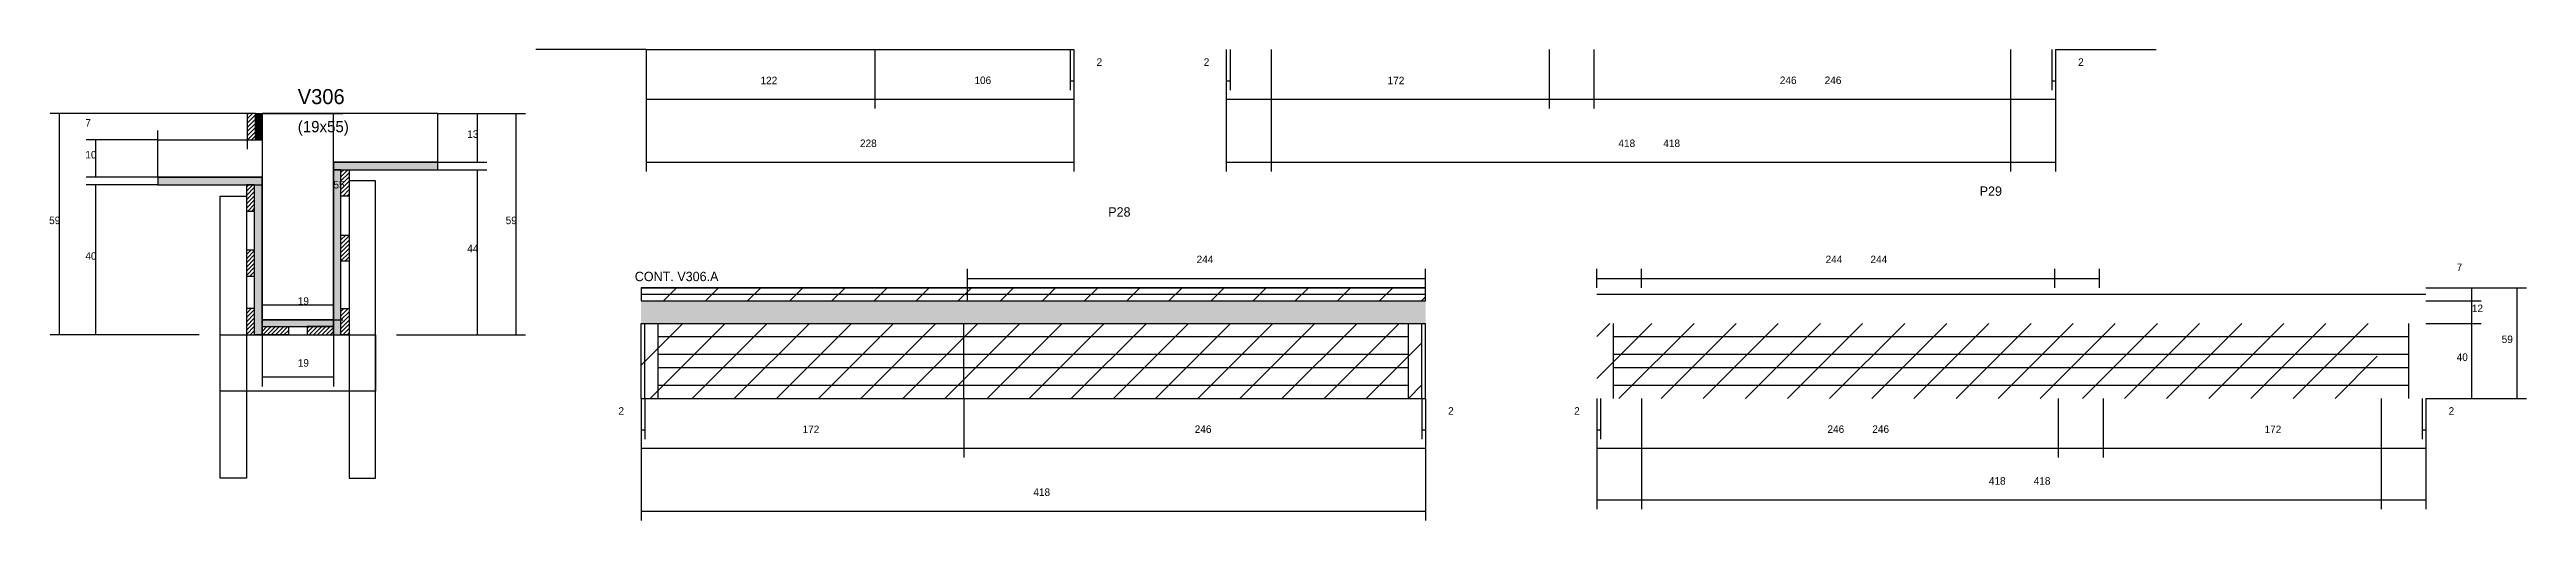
# Model space of a CAD drawing. Header units: metres. Extents: x -2848 to 21926, y -45195 to 1016.
# Drawn here: x 11068 to 12388, y -217 to 34 of the extents above; entities that cross this region are included whole.
import ezdxf

# ---------------------------------------------------------------- set-up
doc = ezdxf.new("R2010")
doc.units = ezdxf.units.M
for name, color, linetype in [('CONCRETO', 251, 'Continuous'), ('COTA', 241, 'Continuous'), ('Cota Seção (2x)', 4, 'Continuous'), ('Hachura', 253, 'Continuous'), ('Madeira', 126, 'Continuous'), ('NOMENCLATURA', 7, 'Continuous'), ('Painéis', 200, 'Continuous'), ('REAPROVEITAMENTO', 251, 'Continuous'), ('SARR_2.2x7', 40, 'Continuous'), ('SARR_3.5x7', 81, 'Continuous'), ('Texto Seção', 7, 'Continuous')]:
    doc.layers.add(name, color=color, linetype=linetype)

msp = doc.modelspace()

# ---------------------------------------------------------------- texts
at = {"layer": 'COTA'}
for s, p in [('2', (11625.7, 25.4)), ('2', (11682.8, 25.4)), ('2', (12148.8, 25.4)), ('122', (11446.6, 15.6)), ('106', (11560.6, 15.7)), ('172', (11780.8, 15.6)), ('246', (11989.8, 15.7)), ('246', (12013.7, 15.7)), ('7', (11086.8, -7)), ('13', (11290.3, -13)), ('10', (11086.8, -24)), ('228', (11499.6, -17.9)), ('418', (11903.8, -17.9)), ('418', (11927.7, -17.9)), ('59', (11067.5, -59)), ('59', (11310.8, -59)), ('40', (11086.8, -78)), ('44', (11290.3, -74)), ('244', (11679, -79.8)), ('244', (12014.2, -79.8)), ('244', (12038.1, -79.8)), ('7', (12350.5, -84)), ('12', (12358.6, -105.9)), ('59', (12374.5, -122.4)), ('19', (11200, -135)), ('40', (12350.5, -131.9)), ('2', (11370.9, -160.6)), ('2', (11813, -160.6)), ('2', (11880.2, -160.6)), ('2', (12346.2, -160.6)), ('172', (11469, -170.4)), ('246', (11678, -170.3)), ('246', (12015.2, -170.3)), ('246', (12039.1, -170.3)), ('172', (12248.1, -170.4)), ('418', (12101.2, -197.9)), ('418', (12125.1, -197.9)), ('418', (11592, -203.9))]:
    msp.add_text(s, height=4, dxfattribs=at).set_placement(p)
at = {"layer": 'Cota Seção (2x)'}
for s, p in [('55', (11219, -40)), ('19', (11200, -102))]:
    msp.add_text(s, height=4, dxfattribs=at).set_placement(p)
at = {"layer": 'NOMENCLATURA'}
for s, p in [('P29', (12096.3, -43.9)), ('P28', (11631.9, -55))]:
    msp.add_text(s, height=5, dxfattribs=at).set_placement(p)
at = {"layer": 'Texto Seção'}
for s, height, p in [('V306', 8, (11200, 5)), ('(19x55)', 6, (11200, -10)), ('CONT. V306.A', 5, (11379.6, -89.4))]:
    msp.add_text(s, height=height, dxfattribs=at).set_placement(p)

# ---------------------------------------------------------------- hatches: boundary and pattern name
at = {"layer": 'COTA'}
h = msp.add_hatch(dxfattribs=at)
h.set_pattern_fill('AR-CONC', scale=0.03)
h.paths.add_polyline_path([(11383, -99.9), (11801, -99.9), (11801, -99.9), (11801, -111.9), (11801, -111.9), (11383, -111.9), (11383, -111.9), (11383, -99.9)])
at = {"layer": 'Hachura'}
h = msp.add_hatch(dxfattribs=at)
h.set_pattern_fill('ANSI31', scale=0.5)
h.paths.add_polyline_path([(11173, -14), (11177.4, -14), (11177.4, -14), (11177.4, 0), (11177.4, 0), (11173, 0), (11173, 0), (11173, -14)])
h = msp.add_hatch(color=8, dxfattribs=at)
h.dxf.hatch_style = 1
h.paths.add_polyline_path([(11177.4, 0), (11181, 0), (11181, 0), (11181, -14), (11181, -14), (11177.4, -14), (11177.4, -14), (11177.4, 0)])
h = msp.add_hatch(color=8, dxfattribs=at)
h.dxf.hatch_style = 1
h.paths.add_polyline_path([(11274.6, -30), (11274.6, -26), (11274.6, -26), (11219, -26), (11219, -26), (11219, -30), (11219, -30), (11274.6, -30)])
h = msp.add_hatch(color=8, dxfattribs=at)
h.dxf.hatch_style = 1
h.paths.add_polyline_path([(11181, -38), (11181, -34), (11181, -34), (11125.4, -34), (11125.4, -34), (11125.4, -38), (11125.4, -38), (11181, -38)])
h = msp.add_hatch(dxfattribs=at)
h.set_pattern_fill('ANSI31', scale=0.5)
h.paths.add_polyline_path([(11172.6, -52), (11177, -52), (11177, -52), (11177, -38), (11177, -38), (11172.6, -38), (11172.6, -38), (11172.6, -52)])
h = msp.add_hatch(color=8, dxfattribs=at)
h.dxf.hatch_style = 1
h.paths.add_polyline_path([(11181, -38), (11177, -38), (11177, -38), (11177, -118), (11177, -118), (11181, -118), (11181, -118), (11181, -38)])
h = msp.add_hatch(color=8, dxfattribs=at)
h.dxf.hatch_style = 1
h.paths.add_polyline_path([(11223, -30), (11219, -30), (11219, -30), (11219, -118), (11219, -118), (11223, -118), (11223, -118), (11223, -30)])
h = msp.add_hatch(dxfattribs=at)
h.set_pattern_fill('ANSI31', scale=0.5)
h.paths.add_polyline_path([(11227.4, -44), (11223, -44), (11223, -44), (11223, -30), (11223, -30), (11227.4, -30), (11227.4, -30), (11227.4, -44)])
h = msp.add_hatch(dxfattribs=at)
h.set_pattern_fill('ANSI31', scale=0.5)
h.paths.add_polyline_path([(11227.4, -78.8), (11223, -78.8), (11223, -78.8), (11223, -64.8), (11223, -64.8), (11227.4, -64.8), (11227.4, -64.8), (11227.4, -78.8)])
h = msp.add_hatch(dxfattribs=at)
h.set_pattern_fill('ANSI31', scale=0.5)
h.paths.add_polyline_path([(11172.6, -86.8), (11177, -86.8), (11177, -86.8), (11177, -72.8), (11177, -72.8), (11172.6, -72.8), (11172.6, -72.8), (11172.6, -86.8)])
h = msp.add_hatch(dxfattribs=at)
h.set_pattern_fill('ANSI31', scale=0.5)
h.paths.add_polyline_path([(11172.6, -118), (11177, -118), (11177, -118), (11177, -104), (11177, -104), (11172.6, -104), (11172.6, -104), (11172.6, -118)])
h = msp.add_hatch(dxfattribs=at)
h.set_pattern_fill('ANSI31', scale=0.5)
h.paths.add_polyline_path([(11227.4, -118), (11223, -118), (11223, -118), (11223, -104), (11223, -104), (11227.4, -104), (11227.4, -104), (11227.4, -118)])
h = msp.add_hatch(color=8, dxfattribs=at)
h.dxf.hatch_style = 1
h.paths.add_polyline_path([(11219, -113.6), (11219, -110), (11219, -110), (11181, -110), (11181, -110), (11181, -113.6), (11181, -113.6), (11219, -113.6)])
h = msp.add_hatch(dxfattribs=at)
h.set_pattern_fill('ANSI31', scale=0.5)
h.paths.add_polyline_path([(11181, -118), (11181, -113.6), (11181, -113.6), (11195, -113.6), (11195, -113.6), (11195, -118), (11195, -118), (11181, -118)])
h = msp.add_hatch(dxfattribs=at)
h.set_pattern_fill('ANSI31', scale=0.5)
h.paths.add_polyline_path([(11219, -118), (11219, -113.6), (11219, -113.6), (11205, -113.6), (11205, -113.6), (11205, -118), (11205, -118), (11219, -118)])
at = {"layer": 'REAPROVEITAMENTO'}
h = msp.add_hatch(dxfattribs=at)
h.set_pattern_fill('ANSI31', scale=5)
h.paths.add_polyline_path([(11801, -92.9), (11383, -92.9), (11383, -92.9), (11383, -99.9), (11383, -99.9), (11801, -99.9), (11801, -99.9), (11801, -92.9)])
h = msp.add_hatch(dxfattribs=at)
h.set_pattern_fill('ANSI31', scale=5)
h.paths.add_polyline_path([(11799, -151.9), (11799, -111.9), (11799, -111.9), (11383, -111.9), (11383, -111.9), (11383, -151.9), (11383, -151.9), (11799, -151.9)])
h = msp.add_hatch(dxfattribs=at)
h.set_pattern_fill('ANSI31', scale=5)
h.paths.add_polyline_path([(12308.2, -151.9), (12308.2, -111.9), (12308.2, -111.9), (11892.2, -111.9), (11892.2, -111.9), (11892.2, -151.9), (11892.2, -151.9), (12308.2, -151.9)])

# ---------------------------------------------------------------- linework, layer by layer
at = {"layer": 'CONCRETO'}
msp.add_lwpolyline([(11219, -30), (11219, -110), (11181, -110), (11181, -34), (11125.4, -34), (11125.4, -14), (11181, -14), (11181, 0), (11219, 0)], dxfattribs=at)
msp.add_lwpolyline([(11274.6, -26), (11274.6, 0), (11219, 0), (11219, 0), (11181, 0), (11181, -110), (11219, -110), (11219, -26)], close=True, dxfattribs=at)
at = {"layer": 'COTA'}
for p, q in [((11385.6, 34.1), (11326.8, 34.1)), ((11385.6, 34.1), (11352.7, 34.1)), ((11385.6, 34.1), (11385.6, 2.6)), ((11385.6, 34.1), (11385.6, -31)), ((11507.6, 34.1), (11507.6, 2.6)), ((11507.6, 34.1), (11507.6, 2.6)), ((11611.6, 34.1), (11611.6, 12.4)), ((11613.6, 34.1), (11613.6, 2.6)), ((11613.6, 34.1), (11613.6, -31)), ((11613.6, 34.1), (11613.6, 12.4)), ((11694.8, 34.1), (11694.8, 2.6)), ((11694.8, 34.1), (11694.8, -31)), ((11694.8, 34.1), (11694.8, 12.4)), ((11696.8, 34.1), (11696.8, 12.4)), ((11718.7, 34.1), (11718.7, -31)), ((11866.8, 34.1), (11866.8, 2.6)), ((11866.8, 34.1), (11866.8, 2.6)), ((11890.7, 34.1), (11890.7, 2.6)), ((12112.8, 34.1), (12112.8, 2.6)), ((12112.8, 34.1), (12112.8, -31)), ((12134.7, 34.1), (12134.7, 12.4)), ((12136.7, 34.1), (12136.7, 2.6)), ((12136.7, 34.1), (12136.7, -31)), ((12136.7, 34.1), (12136.7, 12.4)), ((12136.7, 34.1), (12166.2, 34.1)), ((12136.7, 34.1), (12190.3, 34.1)), ((11611.6, 17.4), (11613.6, 17.4)), ((11694.8, 17.4), (11696.8, 17.4)), ((12134.7, 17.4), (12136.7, 17.4)), ((11173, 0), (11068, 0)), ((11073, -118), (11073, 0)), ((11173, 0), (11173, -19)), ((11274.6, 0), (11300.8, 0)), ((11274.6, 0), (11321.3, 0)), ((11295.8, -26), (11295.8, 0)), ((11316.3, -118), (11316.3, 0)), ((11385.6, 7.6), (11507.6, 7.6)), ((11507.6, 7.6), (11613.6, 7.6)), ((11694.8, 7.6), (11866.8, 7.6)), ((11866.8, 7.6), (12112.8, 7.6)), ((11890.7, 7.6), (12136.7, 7.6)), ((11125.4, -14), (11125.4, -9)), ((11125.4, -14), (11087.3, -14)), ((11092.3, -34), (11092.3, -14)), ((11125.4, -14), (11173, -14)), ((11274.6, -26), (11300.8, -26)), ((11385.6, -26), (11613.6, -26)), ((11694.8, -26), (12112.8, -26)), ((11718.7, -26), (12136.7, -26)), ((11125.4, -34), (11087.3, -34)), ((11125.4, -38), (11087.3, -38)), ((11092.3, -118), (11092.3, -38)), ((11274.6, -30), (11300.8, -30)), ((11295.8, -118), (11295.8, -30)), ((11556.9, -92.9), (11556.9, -82.9)), ((11556.9, -87.9), (11801, -87.9)), ((11801, -92.9), (11801, -82.9)), ((11892.2, -92.9), (11892.2, -82.9)), ((11892.2, -87.9), (12136.3, -87.9)), ((11916.1, -92.9), (11916.1, -82.9)), ((11916.1, -87.9), (12160.2, -87.9)), ((12136.3, -92.9), (12136.3, -82.9)), ((12160.2, -92.9), (12160.2, -82.9)), ((12334.1, -92.9), (12363.6, -92.9)), ((12334.1, -92.9), (12387.7, -92.9)), ((12334.1, -99.9), (12363.6, -99.9)), ((12334.1, -99.9), (12363.6, -99.9)), ((12358.6, -99.9), (12358.6, -92.9)), ((12358.6, -111.9), (12358.6, -99.9)), ((12382.7, -151.9), (12382.7, -92.9)), ((11147.4, -118), (11068, -118)), ((11147.4, -118), (11087.3, -118)), ((11181, -118), (11181, -145.5)), ((11219, -118), (11219, -145.5)), ((11252.6, -118), (11300.8, -118)), ((11277.2, -118), (11321.3, -118)), ((12334.1, -111.9), (12363.6, -111.9)), ((12334.1, -111.9), (12363.6, -111.9)), ((12358.6, -151.9), (12358.6, -111.9)), ((11181, -140.5), (11219, -140.5)), ((11383, -151.9), (11383, -183.4)), ((11383, -151.9), (11383, -217)), ((11383, -151.9), (11383, -173.6)), ((11385, -151.9), (11385, -173.6)), ((11555, -151.9), (11555, -183.4)), ((11555, -151.9), (11555, -183.4)), ((11799, -151.9), (11799, -173.6)), ((11801, -151.9), (11801, -183.4)), ((11801, -151.9), (11801, -217)), ((11801, -151.9), (11801, -173.6)), ((11892.2, -151.9), (11892.2, -183.4)), ((11892.2, -151.9), (11892.2, -211)), ((11892.2, -151.9), (11892.2, -173.6)), ((11894.2, -151.9), (11894.2, -173.6)), ((11916.1, -151.9), (11916.1, -183.4)), ((11916.1, -151.9), (11916.1, -211)), ((12138.2, -151.9), (12138.2, -183.4)), ((12162.1, -151.9), (12162.1, -183.4)), ((12162.1, -151.9), (12162.1, -183.4)), ((12310.2, -151.9), (12310.2, -211)), ((12332.1, -151.9), (12332.1, -173.6)), ((12334.1, -151.9), (12334.1, -183.4)), ((12334.1, -151.9), (12334.1, -211)), ((12334.1, -151.9), (12334.1, -173.6)), ((12334.1, -151.9), (12363.6, -151.9)), ((12334.1, -151.9), (12387.7, -151.9)), ((11383, -168.6), (11385, -168.6)), ((11799, -168.6), (11801, -168.6)), ((11892.2, -168.6), (11894.2, -168.6)), ((12332.1, -168.6), (12334.1, -168.6)), ((11383, -178.4), (11555, -178.4)), ((11555, -178.4), (11801, -178.4)), ((11892.2, -178.4), (12138.2, -178.4)), ((11916.1, -178.4), (12162.1, -178.4)), ((12162.1, -178.4), (12334.1, -178.4)), ((11892.2, -206), (12310.2, -206)), ((11916.1, -206), (12334.1, -206)), ((11383, -212), (11801, -212))]:
    msp.add_line(p, q, dxfattribs=at)
at = {"layer": 'Cota Seção (2x)'}
for p, q in [((11192, 0), (11224, 0)), ((11219, -110), (11219, 0)), ((11181, -118), (11181, -97)), ((11181, -102), (11219, -102)), ((11219, -118), (11219, -97)), ((11192, -110), (11224, -110))]:
    msp.add_line(p, q, dxfattribs=at)
at = {"layer": 'Madeira'}
for points in [[(11173, -14), (11177.4, -14), (11177.4, 0), (11173, 0)], [(11172.6, -52), (11177, -52), (11177, -38), (11172.6, -38)], [(11227.4, -44), (11223, -44), (11223, -30), (11227.4, -30)], [(11227.4, -78.8), (11223, -78.8), (11223, -64.8), (11227.4, -64.8)], [(11172.6, -86.8), (11177, -86.8), (11177, -72.8), (11172.6, -72.8)], [(11172.6, -118), (11177, -118), (11177, -104), (11172.6, -104)], [(11227.4, -118), (11223, -118), (11223, -104), (11227.4, -104)], [(11181, -118), (11181, -113.6), (11195, -113.6), (11195, -118)], [(11219, -118), (11219, -113.6), (11205, -113.6), (11205, -118)]]:
    msp.add_lwpolyline(points, close=True, dxfattribs=at)
at = {"layer": 'Painéis'}
for p, q in [((11385.6, 34.1), (11613.6, 34.1)), ((11219, -26), (11274.6, -26)), ((11125.4, -34), (11181, -34)), ((11383, -92.9), (11801, -92.9)), ((11383, -99.9), (11801, -99.9)), ((11556.9, -99.9), (11556.9, -92.9)), ((11801, -99.9), (11801, -92.9)), ((11181, -110), (11219, -110)), ((11383, -111.9), (11801, -111.9)), ((11383, -151.9), (11383, -111.9)), ((11385, -151.9), (11385, -111.9)), ((11555, -151.9), (11555, -111.9)), ((11799, -151.9), (11799, -111.9)), ((11801, -151.9), (11801, -111.9)), ((11383, -151.9), (11801, -151.9))]:
    msp.add_line(p, q, dxfattribs=at)
for points in [[(11177.4, 0), (11181, 0), (11181, -14), (11177.4, -14)], [(11274.6, -30), (11274.6, -26), (11219, -26), (11219, -30)], [(11181, -38), (11181, -34), (11125.4, -34), (11125.4, -38)], [(11177, -38), (11181, -38), (11181, -118), (11177, -118)], [(11223, -30), (11219, -30), (11219, -118), (11223, -118)], [(11383, -99.9), (11801, -99.9), (11801, -92.9), (11383, -92.9)], [(11219, -113.6), (11219, -110), (11181, -110), (11181, -113.6)]]:
    msp.add_lwpolyline(points, close=True, dxfattribs=at)
at = {"layer": 'SARR_2.2x7'}
for p, q in [((11383, -96.4), (11556.9, -96.4)), ((11556.9, -96.4), (11801, -96.4)), ((11892.2, -96.4), (12136.3, -96.4)), ((11916.1, -96.4), (12160.2, -96.4)), ((12160.2, -96.4), (12334.1, -96.4)), ((11392, -151.9), (11392, -111.9)), ((11792, -151.9), (11792, -111.9)), ((11901.2, -151.9), (11901.2, -111.9)), ((12325.1, -151.9), (12325.1, -111.9)), ((11392, -118.9), (11555, -118.9)), ((11392, -128.4), (11555, -128.4)), ((11555, -118.9), (11792, -118.9)), ((11555, -128.4), (11792, -128.4)), ((11901.2, -118.9), (12138.2, -118.9)), ((11901.2, -128.4), (12138.2, -128.4)), ((11925.1, -118.9), (12162.1, -118.9)), ((11925.1, -128.4), (12162.1, -128.4)), ((12162.1, -118.9), (12325.1, -118.9)), ((12162.1, -128.4), (12325.1, -128.4)), ((11392, -135.4), (11555, -135.4)), ((11392, -144.9), (11555, -144.9)), ((11555, -135.4), (11792, -135.4)), ((11555, -144.9), (11792, -144.9)), ((11901.2, -135.4), (12138.2, -135.4)), ((11901.2, -144.9), (12138.2, -144.9)), ((11925.1, -135.4), (12162.1, -135.4)), ((11925.1, -144.9), (12162.1, -144.9)), ((12162.1, -135.4), (12325.1, -135.4)), ((12162.1, -144.9), (12325.1, -144.9))]:
    msp.add_line(p, q, dxfattribs=at)
at = {"layer": 'SARR_3.5x7'}
for points in [[(11241.4, -36), (11227.4, -36), (11227.4, -194.5), (11241.4, -194.5)], [(11158.6, -44), (11172.6, -44), (11172.6, -194.5), (11158.6, -194.5)], [(11158.6, -118), (11241.4, -118), (11241.4, -148.1), (11158.6, -148.1)]]:
    msp.add_lwpolyline(points, close=True, dxfattribs=at)

msp.set_redraw_order([(e.dxf.handle, doc.entitydb.next_handle()) for e in msp.query("TEXT MTEXT ATTDEF DIMENSION ARC_DIMENSION")])  # texts and dimensions are drawn at this point

doc.saveas('drawing.dxf')
